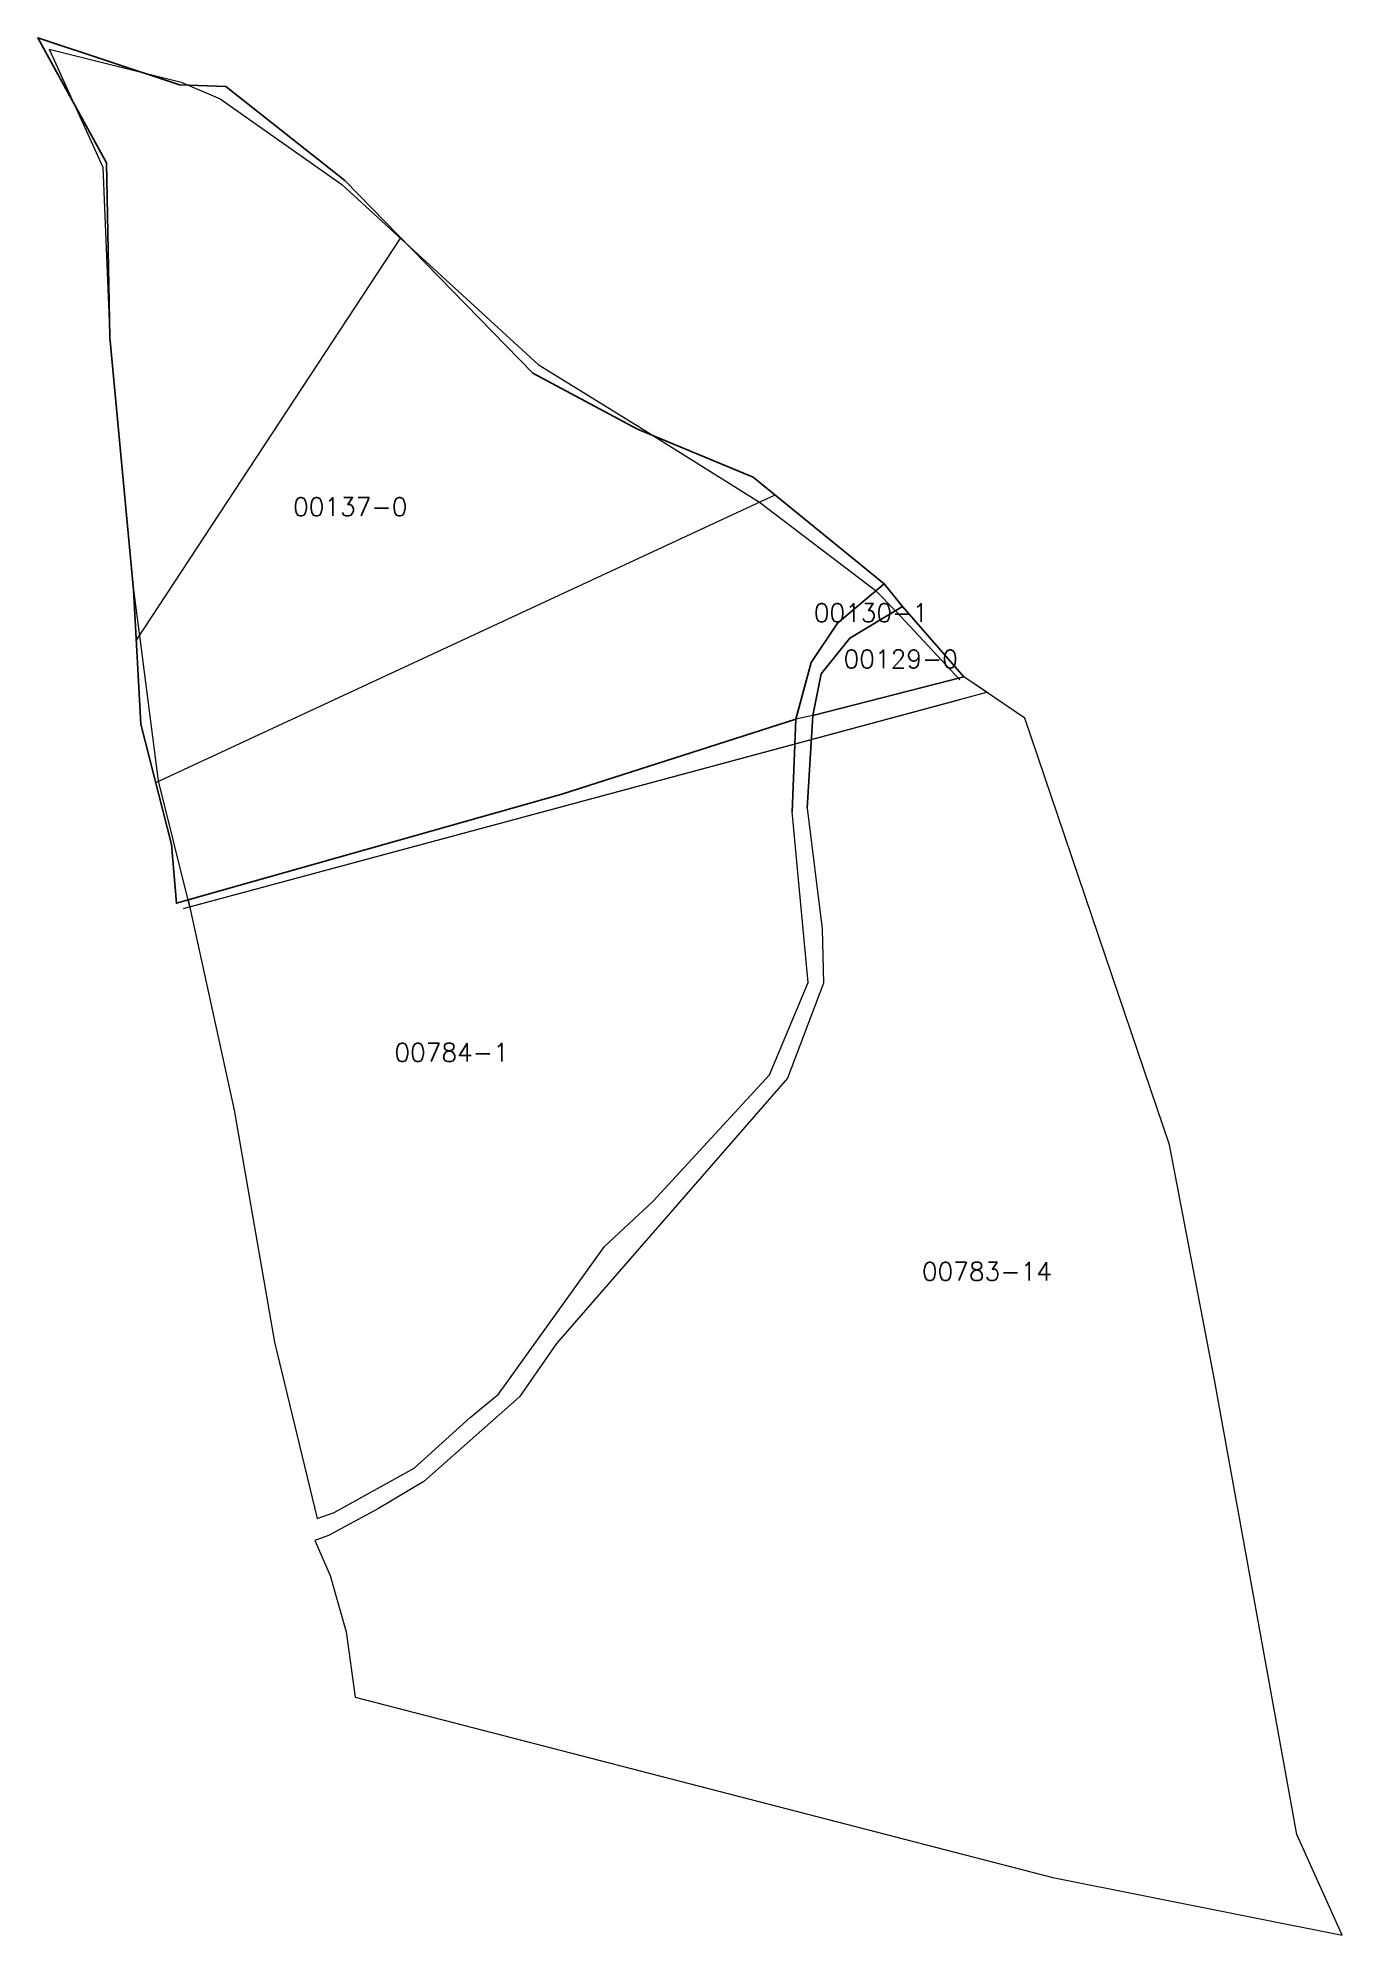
# Model space of a CAD drawing. Header units: metres. Extents: x 7508059 to 7509347, y 4690423 to 4692159.
# Drawn here: x 7508645.1 to 7508823.6, y 4690985 to 4691244.5 of the extents above; entities that cross this region are included whole.
import ezdxf

# ---------------------------------------------------------------- set-up
doc = ezdxf.new("R2010")
doc.units = ezdxf.units.M
for name, color, linetype, lineweight in [('Ndarjet', 1, 'Continuous', 0), ('Nr Parceles Baze', 7, 'Continuous', 0), ('parc e rregulluar', 3, 'Continuous', 0), ('parc fqinje', 251, 'Continuous', 0), ('Parc-Kojshi', 251, 'Continuous', 0), ('Parcela Baze', 7, 'Continuous', 0), ('rregullimi', 1, 'Continuous', 0)]:
    doc.layers.add(name, color=color, linetype=linetype, lineweight=lineweight)
doc.styles.get("Standard").update_dxf_attribs({"font": 'simplex.shx'})

msp = doc.modelspace()

# ---------------------------------------------------------------- texts
at = {"layer": 'Nr Parceles Baze'}
for s, p in [('00137-0', (7508680.03, 4691179.11)), ('00129-0', (7508755.36, 4691158.29))]:
    msp.add_text(s, height=2.5, dxfattribs=at).set_placement(p)
at = {"layer": 'Parcela Baze'}
for s, p in [('00130-1', (7508751.28, 4691164.61)), ('00784-1', (7508693.9, 4691104.49)), ('00783-14', (7508766.08, 4691074.54))]:
    msp.add_text(s, height=2.5, dxfattribs=at).set_placement(p)

# ---------------------------------------------------------------- linework, layer by layer
at = {"layer": 'Ndarjet', "flags": 128}
for points, elevation in [([(7508658.59, 4691162.12), (7508694.77, 4691217.13)], 661.63), ([(7508661.25, 4691142.67), (7508746, 4691181.99)], 661.63), ([(7508665.03, 4691125.41), (7508771.29, 4691154.01)], 661.93)]:
    msp.add_lwpolyline(points, dxfattribs=dict(at, elevation=elevation))
at = {"layer": 'parc e rregulluar', "flags": 128}
msp.add_lwpolyline([(7508742.99, 4691184.43), (7508727.18, 4691190.96), (7508712.83, 4691198.63), (7508687.13, 4691224.96), (7508670.82, 4691237.82), (7508664.51, 4691238.05), (7508645.13, 4691244.48), (7508654.53, 4691227.39), (7508654.96, 4691203.53), (7508658.22, 4691168.99), (7508659.2, 4691150.65), (7508663.42, 4691134.18), (7508664.07, 4691126.14), (7508665.67, 4691126.59), (7508665.88, 4691125.64), (7508774.94, 4691154.99), (7508771.81, 4691157.08), (7508763.4, 4691166.74), (7508760.92, 4691169.82)], close=True, dxfattribs=at)
at = {"layer": 'parc fqinje'}
for points in [[(7508760.92, 4691169.82), (7508763.4, 4691166.74)], [(7508756.22, 4691162.39), (7508763.4, 4691166.74)], [(7508763.4, 4691166.74), (7508771.81, 4691157.08)], [(7508752.27, 4691157.5), (7508756.22, 4691162.39)], [(7508751.16, 4691151.8), (7508752.27, 4691157.5)], [(7508751.16, 4691151.8), (7508771.81, 4691157.08)], [(7508748.81, 4691151.3), (7508748.31, 4691138.66)], [(7508751.16, 4691151.8), (7508748.81, 4691151.3)], [(7508750.37, 4691139.15), (7508751.16, 4691151.8)]]:
    msp.add_lwpolyline(points, dxfattribs=at)
at = {"layer": 'Parc-Kojshi', "flags": 128}
for points in [[(7508799.95, 4691093.11), (7508792.07, 4691116.37), (7508780.17, 4691151.47), (7508771.81, 4691157.08), (7508751.16, 4691151.8), (7508750.37, 4691139.15), (7508752.43, 4691122.63), (7508752.59, 4691115.2), (7508747.69, 4691102.23), (7508724.31, 4691075.4), (7508716.09, 4691065.91), (7508711.03, 4691058.64), (7508697.91, 4691047.06), (7508691.72, 4691043.37), (7508684.89, 4691039.68), (7508683.02, 4691039), (7508685.13, 4691034.2), (7508687.29, 4691026.48), (7508688.54, 4691017.57), (7508783.97, 4690992.89), (7508823.56, 4690985.03), (7508817.37, 4690998.79), (7508806.11, 4691060.95)], [(7508748.31, 4691138.66), (7508748.81, 4691151.3), (7508716.8, 4691141.04), (7508665.67, 4691126.59), (7508671.97, 4691097.83), (7508677.48, 4691066.11), (7508683.34, 4691041.99), (7508685.64, 4691042.84), (7508696.59, 4691048.87), (7508704.25, 4691055.8), (7508708.12, 4691058.99), (7508722.65, 4691079.2), (7508729.32, 4691085.38), (7508745.22, 4691102.67), (7508750.5, 4691115.31)]]:
    msp.add_lwpolyline(points, close=True, dxfattribs=at)
at = {"layer": 'Parcela Baze', "flags": 128}
for points in [[(7508645.13, 4691244.48), (7508664.51, 4691238.05), (7508670.82, 4691237.82), (7508687.13, 4691224.96), (7508712.83, 4691198.63), (7508727.18, 4691190.96), (7508742.99, 4691184.43), (7508760.92, 4691169.82), (7508754.52, 4691164.46), (7508750.91, 4691159.04), (7508748.81, 4691151.3), (7508716.8, 4691141.04), (7508664.07, 4691126.14), (7508663.42, 4691134.18), (7508659.2, 4691150.65), (7508658.22, 4691168.99), (7508654.96, 4691203.53), (7508654.53, 4691227.39), (7508645.13, 4691244.48)], [(7508763.4, 4691166.74), (7508771.81, 4691157.08), (7508751.16, 4691151.8), (7508752.27, 4691157.5), (7508756.22, 4691162.39), (7508763.4, 4691166.74)]]:
    msp.add_lwpolyline(points, dxfattribs=at)
at = {"layer": 'Parcela Baze', "lineweight": -3, "flags": 128}
for points in [[(7508687.13, 4691224.96), (7508670.82, 4691237.82), (7508664.51, 4691238.05), (7508645.13, 4691244.48), (7508654.53, 4691227.39), (7508654.96, 4691203.53), (7508658.22, 4691168.99), (7508659.2, 4691150.65), (7508663.42, 4691134.18), (7508664.07, 4691126.14), (7508665.67, 4691126.59), (7508716.8, 4691141.04), (7508748.81, 4691151.3), (7508750.91, 4691159.04), (7508754.52, 4691164.46), (7508760.92, 4691169.82), (7508742.99, 4691184.43), (7508727.18, 4691190.96), (7508712.83, 4691198.63)], [(7508763.4, 4691166.74), (7508756.22, 4691162.39), (7508752.27, 4691157.5), (7508751.16, 4691151.8), (7508771.81, 4691157.08)]]:
    msp.add_lwpolyline(points, close=True, dxfattribs=at)
at = {"layer": 'rregullimi', "elevation": 658.17, "flags": 128}
for points in [[(7508646.65, 4691242.93), (7508664.71, 4691238.44), (7508670.05, 4691236.16), (7508686.71, 4691224.44), (7508713.56, 4691199.83), (7508727.38, 4691191.31), (7508743.83, 4691180.98), (7508759.66, 4691168.97), (7508762.57, 4691166.04), (7508771.28, 4691156.71)], [(7508646.65, 4691242.93), (7508654.01, 4691226.81), (7508654.96, 4691203.53)]]:
    msp.add_lwpolyline(points, dxfattribs=at)
at = {"layer": 'rregullimi', "flags": 128}
msp.add_lwpolyline([(7508654.96, 4691203.53), (7508658.22, 4691168.99), (7508659.06, 4691162.34), (7508661.58, 4691142.86), (7508665.88, 4691125.64)], dxfattribs=at)

msp.set_redraw_order([(e.dxf.handle, doc.entitydb.next_handle()) for e in msp.query("TEXT MTEXT ATTDEF DIMENSION ARC_DIMENSION")])  # texts and dimensions are drawn at this point

doc.saveas('drawing.dxf')
